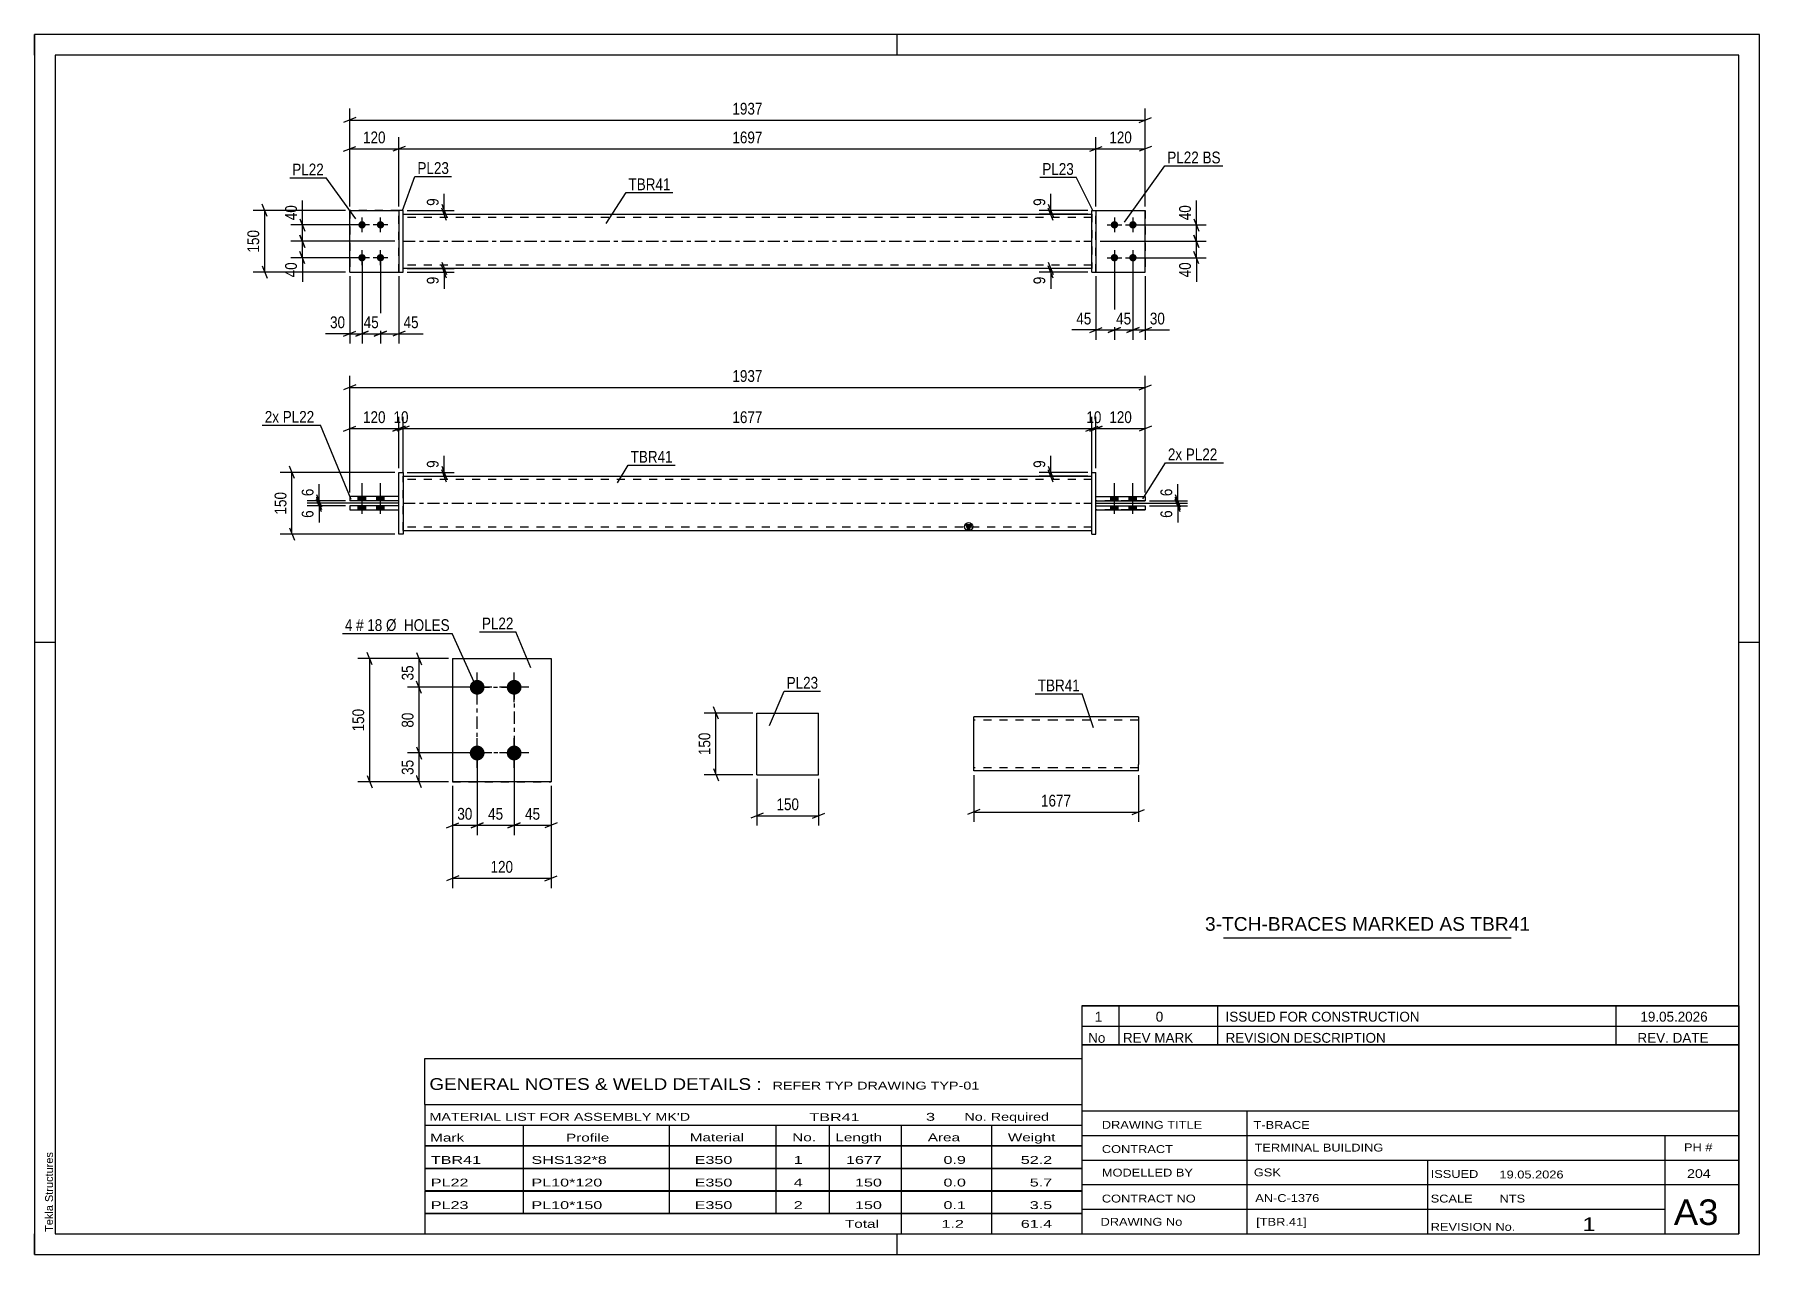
# Model space of a CAD drawing. Header units: millimetres. Extents: x 0 to 420, y 0 to 297.
import ezdxf

# ---------------------------------------------------------------- set-up
doc = ezdxf.new("R2010")
doc.units = ezdxf.units.MM
doc.linetypes.add('DXK_LINE_DOT2', pattern=[3.9198, 1.9599, -1.9599])
doc.linetypes.add('DXK_LINE_DOT3', pattern=[5.9187, 2.979, -0.9799, 0.9799, -0.9799])
doc.styles.add('Arial', font='arial.ttf', dxfattribs={"height": 0.2})
doc.styles.add('Arial Narrow', font='ARIALN.TTF', dxfattribs={"height": 0.2})

# ---------------------------------------------------------------- blocks, each defined once
blk = doc.blocks.new('Unknown-489683726-3500')
at = {"color": 7, "linetype": 'Continuous'}
for p, q in [((255, 51.05), (255, 5)), ((255, 51.05), (415, 51.05)), ((415, 51), (415, 5)), ((255, 35), (415, 35)), ((295.14, 35), (295.14, 5)), ((255, 29), (415, 29)), ((397, 5.05), (397, 28.9)), ((255, 23), (415, 23)), ((339.14, 23), (339.14, 5)), ((255, 17), (415, 17)), ((255, 11), (397, 11)), ((255, 5), (415, 5))]:
    blk.add_line(p, q, dxfattribs=at)
at = {"color": 7, "style": 'Arial Narrow'}
for s, height, width, p in [('DRAWING TITLE', 1.9089, 1.425378, (259.88, 30.61)), ('T-BRACE', 1.909, 1.425378, (296.81, 30.59)), ('CONTRACT', 1.909, 1.425378, (259.88, 24.71)), ('TERMINAL BUILDING', 1.9089, 1.425378, (297.06, 25.07)), ('MODELLED BY', 1.9089, 1.425378, (259.88, 18.98)), ('GSK', 1.909, 1.425378, (296.88, 19.04)), ('ISSUED', 1.909, 1.425378, (339.94, 18.64)), ('19.05.2026', 1.909, 1.425378, (356.69, 18.52)), ('CONTRACT NO', 1.9089, 1.425378, (259.88, 12.66)), ('AN-C-1376', 1.909, 1.425378, (297.23, 12.78)), ('SCALE', 1.909, 1.425378, (339.94, 12.65)), ('A3', 6.204, 1.25, (399.14, 7.2)), ('DRAWING No', 1.909, 1.425378, (259.56, 7)), ('[TBR.41]', 1.909, 1.425378, (297.46, 6.99)), ('1', 3.34, 1.5, (376.91, 5.68)), ('REVISION No.', 1.9089, 1.425378, (339.94, 5.77))]:
    blk.add_text(s, height=height, dxfattribs=dict(at, width=width)).set_placement(p)
at = {"color": 7, "linetype": 'Continuous', "style": 'Arial Narrow'}
for s, height, width, p in [('PH #', 1.909, 1.43, (401.6, 25.15)), ('204', 2.1, 1.43, (402.37, 18.65)), ('NTS', 1.909, 1.425378, (356.7, 12.65))]:
    blk.add_text(s, height=height, dxfattribs=dict(at, width=width)).set_placement(p)
blk = doc.blocks.new('Unknown-489683726-1163')
at = {"color": 5, "linetype": 'Continuous'}
for p, q in [((420, 297), (0, 297)), ((0, 297), (0, 0)), ((0, 292), (0, 297)), ((210, 292), (210, 297)), ((420, 0), (420, 297)), ((415, 292), (5, 292)), ((5, 292), (5, 5)), ((415, 5), (415, 292)), ((5, 149), (0, 149)), ((420, 149), (415, 149)), ((0, 0), (0, 5)), ((5, 5), (415, 5)), ((210, 0), (210, 5)), ((0, 0), (420, 0))]:
    blk.add_line(p, q, dxfattribs=at)
at = {"color": 174, "linetype": 'Continuous', "style": 'Arial'}
blk.add_text('Tekla Structures', height=1.9102, rotation=90, dxfattribs=at).set_placement((4.5, 5.5))
blk = doc.blocks.new('Unknown-489683726-3501')
at = {"color": 7, "linetype": 'Continuous'}
for p, q in [((95, 47.75), (255, 47.75)), ((95, 36.5), (95, 47.75)), ((255, 47.75), (255, 36.5)), ((95, 36.5), (255, 36.5)), ((95, 36.5), (95, 31.5)), ((255, 36.5), (255, 31.5)), ((95, 31.5), (255, 31.5)), ((95, 31.5), (95, 26.5)), ((119, 31.5), (119, 26.5)), ((154.5, 31.5), (154.5, 26.5)), ((180.5, 31.5), (180.5, 26.5)), ((193.5, 31.5), (193.5, 26.5)), ((211, 31.5), (211, 26.5)), ((233, 31.5), (233, 26.5)), ((255, 31.5), (255, 26.5)), ((95, 26.5), (255, 26.5)), ((95, 26.45), (95, 21.05)), ((95, 26.45), (255, 26.45)), ((119, 26.5), (119, 21)), ((154.5, 26.5), (154.5, 21)), ((180.5, 26.5), (180.5, 21)), ((193.5, 26.5), (193.5, 21)), ((211, 26.5), (211, 21)), ((233, 26.5), (233, 21)), ((255, 26.45), (255, 21.05)), ((95, 21.05), (255, 21.05)), ((119, 21), (119, 15.5)), ((154.5, 21), (154.5, 15.5)), ((180.5, 21), (180.5, 15.5)), ((193.5, 21), (193.5, 15.5)), ((211, 21), (211, 15.5)), ((233, 21), (233, 15.5)), ((95, 20.95), (95, 15.55)), ((95, 20.95), (255, 20.95)), ((255, 20.95), (255, 15.55)), ((95, 15.55), (255, 15.55)), ((95, 15.45), (95, 10.05)), ((95, 15.45), (255, 15.45)), ((119, 15.5), (119, 10)), ((154.5, 15.5), (154.5, 10)), ((180.5, 15.5), (180.5, 10)), ((193.5, 15.5), (193.5, 10)), ((211, 15.5), (211, 10)), ((233, 15.5), (233, 10)), ((255, 15.45), (255, 10.05)), ((95, 10.05), (255, 10.05)), ((95, 10), (255, 10)), ((95, 10), (95, 5)), ((211, 10), (211, 5)), ((233, 10), (233, 5)), ((255, 10), (255, 5)), ((95, 5), (255, 5))]:
    blk.add_line(p, q, dxfattribs=at)
at = {"color": 7, "style": 'Arial Narrow'}
for s, height, width, p in [('GENERAL NOTES & WELD DETAILS :', 2.8633, 1.4, (96.15, 40.06)), ('REFER TYP DRAWING TYP-01', 1.9089, 1.6, (179.7, 40.16)), ("MATERIAL LIST FOR ASSEMBLY MK'D", 1.9089, 1.6, (96.15, 32.56)), ('TBR41', 1.909, 1.794707, (188.68, 32.47)), ('3', 1.91, 1.794707, (217.08, 32.56)), ('No. Required', 1.9089, 1.6, (226.41, 32.56)), ('Mark', 1.909, 1.7, (96.34, 27.5)), ('Profile', 1.909, 1.7, (129.41, 27.5)), ('Material', 1.909, 1.7, (159.54, 27.56)), ('No.', 1.909, 1.7, (184.5, 27.56)), ('Length', 1.909, 1.7, (195, 27.56)), ('Area', 1.909, 1.7, (217.5, 27.56)), ('Weight', 1.909, 1.7, (237, 27.56))]:
    blk.add_text(s, height=height, dxfattribs=dict(at, width=width)).set_placement(p)
at = {"color": 7, "linetype": 'Continuous', "style": 'Arial Narrow'}
for s, height, width, p in [('TBR41', 1.909, 1.794707, (96.5, 22.06)), ('SHS132*8', 1.909, 1.794707, (121, 22.06)), ('E350', 1.909, 1.794707, (160.74, 22.06)), ('1', 1.91, 1.794707, (184.86, 22.06)), ('1677', 1.909, 1.794707, (197.58, 22.06)), ('0.9', 1.909, 1.794707, (221.32, 22.06)), ('52.2', 1.909, 1.794707, (240.14, 22.06)), ('PL22', 1.909, 1.794707, (96.5, 16.56)), ('PL10*120', 1.909, 1.794707, (121, 16.56)), ('E350', 1.909, 1.794707, (160.74, 16.56)), ('4', 1.91, 1.794707, (184.86, 16.56)), ('150', 1.909, 1.794707, (199.77, 16.56)), ('0.0', 1.909, 1.794707, (221.32, 16.56)), ('5.7', 1.909, 1.794707, (242.33, 16.56)), ('PL23', 1.909, 1.794707, (96.5, 11.06)), ('PL10*150', 1.909, 1.794707, (121, 11.06)), ('E350', 1.909, 1.794707, (160.74, 11.06)), ('2', 1.91, 1.794707, (184.86, 11.06)), ('150', 1.909, 1.794707, (199.77, 11.06)), ('0.1', 1.909, 1.794707, (221.32, 11.06)), ('3.5', 1.909, 1.794707, (242.33, 11.06)), ('Total', 1.909, 1.7, (197.33, 6.5)), ('1.2', 1.909, 1.794707, (220.83, 6.5)), ('61.4', 1.909, 1.794707, (240.14, 6.5))]:
    blk.add_text(s, height=height, dxfattribs=dict(at, width=width)).set_placement(p)
blk = doc.blocks.new('Unknown-489683726-3502')
at = {"color": 7, "linetype": 'Continuous'}
for p, q in [((255, 60.55), (415, 60.55)), ((415, 60.55), (255, 60.55)), ((255, 60.55), (255, 55.55)), ((264, 60.55), (264, 55.55)), ((288, 60.55), (288, 55.55)), ((385, 60.55), (385, 55.55)), ((415, 60.55), (415, 55.55)), ((255, 55.55), (415, 55.55)), ((255, 55.55), (255, 51.05)), ((255, 55.55), (415, 55.55)), ((264, 55.55), (264, 51.05)), ((288, 55.55), (288, 51.05)), ((385, 55.55), (385, 51.05)), ((415, 55.55), (415, 51.05)), ((415, 51.05), (255, 51.05))]:
    blk.add_line(p, q, dxfattribs=at)
at = {"color": 7, "linetype": 'Continuous', "style": 'Arial Narrow'}
for s, height, width, p in [('1', 2.39, 1.196471, (258.16, 56.7)), ('0', 2.39, 1.196471, (273, 56.7)), ('ISSUED FOR CONSTRUCTION', 2.3861, 1.196471, (290, 56.7)), ('19.05.2026', 2.386, 1.196471, (391, 56.7)), ('No', 2.386, 1.2, (256.54, 51.55)), ('REV MARK', 2.386, 1.2, (265, 51.55)), ('REVISION DESCRIPTION', 2.3861, 1.2, (290, 51.55)), ('REV. DATE', 2.386, 1.2, (390.28, 51.55))]:
    blk.add_text(s, height=height, dxfattribs=dict(at, width=width)).set_placement(p)
blk = doc.blocks.new('Unknown-489683726-3503')
at = {"color": 7, "linetype": 'Continuous'}
blk.add_line((289.5, 77.05), (359.5, 77.05), dxfattribs=at)
at = {"color": 7, "style": 'Arial'}
blk.add_text('3-TCH-BRACES MARKED AS TBR41', height=3.3428, dxfattribs=at).set_placement((284.99, 78.8))
blk = doc.blocks.new('Bolt-489683726-1408 - 1400')
at = {"linetype": 'Continuous'}
for points in [[(78.84, 183.49), (80.64, 183.49), (80.64, 184.49), (78.84, 184.49)], [(78.84, 183.49), (80.64, 183.49), (80.64, 184.49), (78.84, 184.49)], [(78.84, 181.29), (80.64, 181.29), (80.64, 182.29), (78.84, 182.29)], [(78.84, 181.29), (80.64, 181.29), (80.64, 182.29), (78.84, 182.29)], [(83.34, 183.49), (85.14, 183.49), (85.14, 184.49), (83.34, 184.49)], [(83.34, 183.49), (85.14, 183.49), (85.14, 184.49), (83.34, 184.49)], [(83.34, 181.29), (85.14, 181.29), (85.14, 182.29), (83.34, 182.29)], [(83.34, 181.29), (85.14, 181.29), (85.14, 182.29), (83.34, 182.29)]]:
    blk.add_hatch(color=1, dxfattribs=at).paths.add_polyline_path(points)
at = {"color": 1, "linetype": 'Continuous'}
for p, q in [((79.74, 180.29), (79.74, 187.79)), ((79.74, 180.29), (79.74, 187.79)), ((84.24, 180.29), (84.24, 187.79)), ((84.24, 180.29), (84.24, 187.79)), ((78.84, 183.49), (78.84, 184.49)), ((78.84, 183.49), (78.84, 184.49)), ((78.84, 181.29), (78.84, 182.29)), ((78.84, 181.29), (78.84, 182.29)), ((80.64, 183.49), (80.64, 184.49)), ((80.64, 183.49), (80.64, 184.49)), ((80.64, 181.29), (80.64, 182.29)), ((80.64, 181.29), (80.64, 182.29)), ((83.34, 183.49), (83.34, 184.49)), ((83.34, 183.49), (83.34, 184.49)), ((83.34, 181.29), (83.34, 182.29)), ((83.34, 181.29), (83.34, 182.29)), ((85.14, 183.49), (85.14, 184.49)), ((85.14, 183.49), (85.14, 184.49)), ((85.14, 181.29), (85.14, 182.29)), ((85.14, 181.29), (85.14, 182.29))]:
    blk.add_line(p, q, dxfattribs=at)
blk = doc.blocks.new('Part-489683726-1456 - 1400')
at = {"color": 2, "linetype": 'Continuous'}
for p, q in [((258.44, 181.29), (258.44, 182.29)), ((258.44, 182.29), (270.44, 182.29)), ((258.44, 181.29), (270.44, 181.29)), ((270.44, 182.29), (270.44, 182.29)), ((270.44, 182.29), (270.44, 181.29))]:
    blk.add_line(p, q, dxfattribs=at)
at = {"color": 7, "linetype": 'DXK_LINE_DOT2'}
for p, q in [((258.44, 182.29), (270.44, 182.29)), ((270.44, 181.29), (258.44, 181.29)), ((258.44, 181.29), (258.44, 181.29)), ((270.44, 181.29), (270.44, 181.29))]:
    blk.add_line(p, q, dxfattribs=at)
blk = doc.blocks.new('Part-489683726-1471 - 1400')
at = {"linetype": 'Continuous'}
blk.add_hatch(color=2, dxfattribs=at).paths.add_polyline_path([(227.44, 176.29), (226.64, 177.69), (228.24, 177.69)])
at = {"color": 2, "linetype": 'Continuous'}
for p, q in [((89.74, 189.49), (257.44, 189.49)), ((227.44, 176.29), (226.64, 177.69)), ((226.64, 177.69), (228.24, 177.69)), ((228.24, 177.69), (227.44, 176.29)), ((89.74, 176.29), (257.44, 176.29))]:
    blk.add_line(p, q, dxfattribs=at)
at = {"color": 7, "linetype": 'DXK_LINE_DOT2'}
for p, q in [((89.74, 176.29), (89.74, 189.49)), ((257.44, 176.29), (257.44, 189.49)), ((257.44, 188.69), (89.74, 188.69)), ((257.44, 177.09), (89.74, 177.09))]:
    blk.add_line(p, q, dxfattribs=at)
at = {"color": 7, "linetype": 'DXK_LINE_DOT3'}
blk.add_line((89.74, 182.89), (257.44, 182.89), dxfattribs=at)
at = {"color": 2, "linetype": 'Continuous'}
blk.add_circle((227.44, 177.19), 1, dxfattribs=at)
blk = doc.blocks.new('Bolt-489683726-1409 - 1400')
at = {"linetype": 'Continuous'}
for points in [[(263.84, 184.49), (262.04, 184.49), (262.04, 183.49), (263.84, 183.49)], [(263.84, 184.49), (262.04, 184.49), (262.04, 183.49), (263.84, 183.49)], [(263.84, 182.29), (262.04, 182.29), (262.04, 181.29), (263.84, 181.29)], [(263.84, 182.29), (262.04, 182.29), (262.04, 181.29), (263.84, 181.29)], [(268.34, 184.49), (266.54, 184.49), (266.54, 183.49), (268.34, 183.49)], [(268.34, 184.49), (266.54, 184.49), (266.54, 183.49), (268.34, 183.49)], [(268.34, 182.29), (266.54, 182.29), (266.54, 181.29), (268.34, 181.29)], [(268.34, 182.29), (266.54, 182.29), (266.54, 181.29), (268.34, 181.29)]]:
    blk.add_hatch(color=1, dxfattribs=at).paths.add_polyline_path(points)
at = {"color": 1, "linetype": 'Continuous'}
for p, q in [((262.94, 180.29), (262.94, 187.79)), ((262.94, 180.29), (262.94, 187.79)), ((267.44, 180.29), (267.44, 187.79)), ((267.44, 180.29), (267.44, 187.79)), ((262.04, 183.49), (262.04, 184.49)), ((262.04, 183.49), (262.04, 184.49)), ((262.04, 181.29), (262.04, 182.29)), ((262.04, 181.29), (262.04, 182.29)), ((263.84, 183.49), (263.84, 184.49)), ((263.84, 183.49), (263.84, 184.49)), ((263.84, 181.29), (263.84, 182.29)), ((263.84, 181.29), (263.84, 182.29)), ((266.54, 183.49), (266.54, 184.49)), ((266.54, 183.49), (266.54, 184.49)), ((266.54, 181.29), (266.54, 182.29)), ((266.54, 181.29), (266.54, 182.29)), ((268.34, 183.49), (268.34, 184.49)), ((268.34, 183.49), (268.34, 184.49)), ((268.34, 181.29), (268.34, 182.29)), ((268.34, 181.29), (268.34, 182.29))]:
    blk.add_line(p, q, dxfattribs=at)
blk = doc.blocks.new('Part-489683726-1412 - 1400')
at = {"color": 2, "linetype": 'Continuous'}
for p, q in [((88.74, 190.39), (89.74, 190.39)), ((88.74, 175.39), (88.74, 190.39)), ((89.74, 190.39), (89.74, 175.39)), ((89.74, 175.39), (88.74, 175.39))]:
    blk.add_line(p, q, dxfattribs=at)
blk = doc.blocks.new('Part-489683726-1446 - 1400')
at = {"color": 2, "linetype": 'Continuous'}
for p, q in [((257.44, 175.39), (257.44, 190.39)), ((257.44, 190.39), (258.44, 190.39)), ((258.44, 190.39), (258.44, 190.39)), ((258.44, 175.39), (258.44, 190.39)), ((257.44, 175.39), (257.44, 175.39)), ((257.44, 175.39), (258.44, 175.39))]:
    blk.add_line(p, q, dxfattribs=at)
at = {"color": 7, "linetype": 'DXK_LINE_DOT2'}
for p, q in [((257.44, 190.39), (258.44, 190.39)), ((257.44, 175.39), (257.44, 175.39)), ((257.44, 175.39), (258.44, 175.39))]:
    blk.add_line(p, q, dxfattribs=at)
blk = doc.blocks.new('Part-489683726-1438 - 1400')
at = {"color": 2, "linetype": 'Continuous'}
for p, q in [((88.74, 184.49), (76.74, 184.49)), ((76.74, 184.49), (76.74, 183.49)), ((88.74, 183.49), (76.74, 183.49)), ((88.74, 183.49), (88.74, 184.49))]:
    blk.add_line(p, q, dxfattribs=at)
blk = doc.blocks.new('Part-489683726-1451 - 1400')
at = {"color": 2, "linetype": 'Continuous'}
for p, q in [((258.44, 183.49), (258.44, 184.49)), ((258.44, 184.49), (270.44, 184.49)), ((258.44, 183.49), (270.44, 183.49)), ((270.44, 184.49), (270.44, 184.49)), ((270.44, 184.49), (270.44, 183.49))]:
    blk.add_line(p, q, dxfattribs=at)
at = {"color": 7, "linetype": 'DXK_LINE_DOT2'}
for p, q in [((258.44, 184.49), (270.44, 184.49)), ((270.44, 183.49), (258.44, 183.49))]:
    blk.add_line(p, q, dxfattribs=at)
blk = doc.blocks.new('Part-489683726-1443 - 1400')
at = {"color": 2, "linetype": 'Continuous'}
for p, q in [((88.74, 182.29), (76.74, 182.29)), ((76.74, 182.29), (76.74, 181.29)), ((76.74, 181.29), (88.74, 181.29)), ((88.74, 181.29), (88.74, 182.29))]:
    blk.add_line(p, q, dxfattribs=at)
blk = doc.blocks.new('Part-489683726-1695 - 1676')
at = {"color": 2, "linetype": 'Continuous'}
for p, q in [((89.74, 254.16), (88.74, 254.16)), ((88.74, 254.16), (88.74, 239.16)), ((89.74, 239.16), (89.74, 254.16)), ((88.74, 239.16), (89.74, 239.16))]:
    blk.add_line(p, q, dxfattribs=at)
blk = doc.blocks.new('Bolt-489683726-1679 - 1676')
at = {"linetype": 'Continuous'}
for points in [[(79.74, 249.76, -1), (79.74, 251.56, -1)], [(84.24, 249.76, -1), (84.24, 251.56, -1)], [(79.74, 241.76, -1), (79.74, 243.56, -1)], [(84.24, 241.76, -1), (84.24, 243.56, -1)]]:
    blk.add_hatch(color=1, dxfattribs=at).paths.add_polyline_path(points)
at = {"color": 1, "linetype": 'Continuous'}
for p, q in [((79.74, 248.86), (79.74, 252.46)), ((84.24, 248.86), (84.24, 252.46)), ((81.54, 250.66), (77.94, 250.66)), ((86.04, 250.66), (82.44, 250.66)), ((79.74, 240.86), (79.74, 244.46)), ((84.24, 240.86), (84.24, 244.46)), ((81.54, 242.66), (77.94, 242.66)), ((86.04, 242.66), (82.44, 242.66))]:
    blk.add_line(p, q, dxfattribs=at)
blk = doc.blocks.new('Bolt-489683726-1680 - 1676')
at = {"linetype": 'Continuous'}
for points in [[(262.94, 251.56), (263.13, 251.54), (263.31, 251.49), (263.47, 251.39), (263.61, 251.27), (263.72, 251.11), (263.8, 250.94), (263.84, 250.76), (263.84, 250.57), (263.8, 250.38), (263.72, 250.21), (263.61, 250.06), (263.47, 249.93), (263.31, 249.84), (263.13, 249.78), (262.94, 249.76), (262.75, 249.78), (262.58, 249.84), (262.41, 249.93), (262.27, 250.06), (262.16, 250.21), (262.09, 250.38), (262.05, 250.57), (262.05, 250.76), (262.09, 250.94), (262.16, 251.11), (262.27, 251.27), (262.41, 251.39), (262.58, 251.49), (262.75, 251.54)], [(267.44, 251.56), (267.63, 251.54), (267.81, 251.49), (267.97, 251.39), (268.11, 251.27), (268.22, 251.11), (268.3, 250.94), (268.34, 250.76), (268.34, 250.57), (268.3, 250.38), (268.22, 250.21), (268.11, 250.06), (267.97, 249.93), (267.81, 249.84), (267.63, 249.78), (267.44, 249.76), (267.25, 249.78), (267.08, 249.84), (266.91, 249.93), (266.77, 250.06), (266.66, 250.21), (266.59, 250.38), (266.55, 250.57), (266.55, 250.76), (266.59, 250.94), (266.66, 251.11), (266.77, 251.27), (266.91, 251.39), (267.08, 251.49), (267.25, 251.54)], [(262.94, 243.56), (263.13, 243.54), (263.31, 243.49), (263.47, 243.39), (263.61, 243.27), (263.72, 243.11), (263.8, 242.94), (263.84, 242.76), (263.84, 242.57), (263.8, 242.38), (263.72, 242.21), (263.61, 242.06), (263.47, 241.93), (263.31, 241.84), (263.13, 241.78), (262.94, 241.76), (262.75, 241.78), (262.58, 241.84), (262.41, 241.93), (262.27, 242.06), (262.16, 242.21), (262.09, 242.38), (262.05, 242.57), (262.05, 242.76), (262.09, 242.94), (262.16, 243.11), (262.27, 243.27), (262.41, 243.39), (262.58, 243.49), (262.75, 243.54)], [(267.44, 243.56), (267.63, 243.54), (267.81, 243.49), (267.97, 243.39), (268.11, 243.27), (268.22, 243.11), (268.3, 242.94), (268.34, 242.76), (268.34, 242.57), (268.3, 242.38), (268.22, 242.21), (268.11, 242.06), (267.97, 241.93), (267.81, 241.84), (267.63, 241.78), (267.44, 241.76), (267.25, 241.78), (267.08, 241.84), (266.91, 241.93), (266.77, 242.06), (266.66, 242.21), (266.59, 242.38), (266.55, 242.57), (266.55, 242.76), (266.59, 242.94), (266.66, 243.11), (266.77, 243.27), (266.91, 243.39), (267.08, 243.49), (267.25, 243.54)]]:
    blk.add_hatch(color=1, dxfattribs=at).paths.add_polyline_path(points)
at = {"color": 1, "linetype": 'Continuous'}
for p, q in [((262.94, 252.46), (262.94, 248.86)), ((267.44, 252.46), (267.44, 248.86)), ((261.14, 250.66), (264.74, 250.66)), ((265.64, 250.66), (269.24, 250.66)), ((262.94, 244.46), (262.94, 240.86)), ((267.44, 244.46), (267.44, 240.86)), ((261.14, 242.66), (264.74, 242.66)), ((265.64, 242.66), (269.24, 242.66))]:
    blk.add_line(p, q, dxfattribs=at)
blk = doc.blocks.new('Part-489683726-1700 - 1676')
at = {"color": 2, "linetype": 'Continuous'}
for p, q in [((76.74, 239.16), (76.74, 254.16)), ((76.74, 254.16), (88.74, 254.16)), ((76.74, 239.16), (88.74, 239.16))]:
    blk.add_line(p, q, dxfattribs=at)
at = {"color": 7, "linetype": 'DXK_LINE_DOT2'}
blk.add_line((88.74, 239.16), (88.74, 254.16), dxfattribs=at)
blk = doc.blocks.new('Part-489683726-1701 - 1676')
at = {"color": 7, "linetype": 'DXK_LINE_DOT2'}
for p, q in [((88.74, 254.16), (76.74, 254.16)), ((76.74, 254.16), (76.74, 239.16)), ((88.74, 239.16), (88.74, 254.16)), ((76.74, 239.16), (88.74, 239.16))]:
    blk.add_line(p, q, dxfattribs=at)
blk = doc.blocks.new('Part-489683726-1706 - 1676')
at = {"color": 2, "linetype": 'Continuous'}
for p, q in [((257.44, 254.16), (258.44, 254.16)), ((257.44, 239.16), (257.44, 254.16)), ((258.44, 254.16), (258.44, 239.16)), ((257.44, 239.16), (257.44, 239.16)), ((257.44, 239.16), (258.44, 239.16))]:
    blk.add_line(p, q, dxfattribs=at)
at = {"color": 7, "linetype": 'DXK_LINE_DOT2'}
for p, q in [((257.44, 254.16), (258.44, 254.16)), ((257.44, 239.16), (258.44, 239.16))]:
    blk.add_line(p, q, dxfattribs=at)
blk = doc.blocks.new('Part-489683726-1731 - 1676')
at = {"color": 2, "linetype": 'Continuous'}
for p, q in [((258.44, 254.16), (270.44, 254.16)), ((270.44, 254.16), (270.44, 254.16)), ((270.44, 239.16), (270.44, 254.16)), ((258.44, 239.16), (270.44, 239.16))]:
    blk.add_line(p, q, dxfattribs=at)
at = {"color": 7, "linetype": 'DXK_LINE_DOT2'}
for p, q in [((258.44, 254.16), (270.44, 254.16)), ((258.44, 239.16), (258.44, 254.16)), ((258.44, 239.16), (258.44, 239.16)), ((258.44, 239.16), (270.44, 239.16))]:
    blk.add_line(p, q, dxfattribs=at)
blk = doc.blocks.new('Part-489683726-1736 - 1676')
at = {"color": 7, "linetype": 'DXK_LINE_DOT2'}
for p, q in [((258.44, 254.16), (270.44, 254.16)), ((258.44, 239.16), (258.44, 254.16)), ((258.44, 254.16), (270.44, 254.16)), ((270.44, 254.16), (270.44, 254.16)), ((270.44, 254.16), (270.44, 239.16)), ((258.44, 239.16), (258.44, 239.16)), ((258.44, 239.16), (270.44, 239.16)), ((258.44, 239.16), (270.44, 239.16))]:
    blk.add_line(p, q, dxfattribs=at)
blk = doc.blocks.new('Part-489683726-1741 - 1676')
at = {"color": 2, "linetype": 'Continuous'}
for p, q in [((89.74, 253.26), (257.44, 253.26)), ((257.44, 240.06), (89.74, 240.06))]:
    blk.add_line(p, q, dxfattribs=at)
at = {"color": 7, "linetype": 'DXK_LINE_DOT2'}
for p, q in [((89.74, 240.06), (89.74, 253.26)), ((257.44, 252.46), (89.74, 252.46)), ((257.44, 253.26), (257.44, 240.06)), ((257.44, 240.86), (89.74, 240.86))]:
    blk.add_line(p, q, dxfattribs=at)
at = {"color": 7, "linetype": 'DXK_LINE_DOT3'}
blk.add_line((89.74, 246.66), (257.44, 246.66), dxfattribs=at)
blk = doc.blocks.new('Part-489683726-2293 - 2286')
at = {"color": 2, "linetype": 'Continuous'}
for p, q in [((248.67, 130.91), (228.67, 130.91)), ((228.67, 119.31), (228.67, 130.91)), ((268.77, 130.91), (248.77, 130.91)), ((268.77, 130.91), (268.77, 129.93)), ((268.77, 129.93), (268.77, 119.31)), ((228.67, 117.71), (228.67, 119.31)), ((248.67, 117.71), (228.67, 117.71)), ((268.77, 117.71), (248.77, 117.71)), ((268.77, 117.71), (268.77, 119.31))]:
    blk.add_line(p, q, dxfattribs=at)
at = {"color": 7, "linetype": 'DXK_LINE_DOT2'}
for p, q in [((268.77, 130.79), (268.77, 129.31)), ((248.67, 130.11), (228.67, 130.11)), ((268.77, 130.11), (248.77, 130.11)), ((228.67, 117.84), (228.67, 119.31)), ((228.67, 118.51), (228.67, 118.58)), ((248.67, 118.51), (228.67, 118.51)), ((268.77, 118.51), (248.77, 118.51)), ((268.77, 118.58), (268.77, 119.01)), ((268.77, 118.51), (268.77, 118.58))]:
    blk.add_line(p, q, dxfattribs=at)
blk = doc.blocks.new('Bolt-489683726-2102 - 2040')
at = {"linetype": 'Continuous'}
for points in [[(107.78, 139.89), (108.15, 139.85), (108.51, 139.73), (108.84, 139.54), (109.12, 139.29), (109.34, 138.99), (109.49, 138.64), (109.57, 138.28), (109.57, 137.9), (109.49, 137.53), (109.34, 137.19), (109.12, 136.88), (108.84, 136.63), (108.51, 136.44), (108.15, 136.33), (107.78, 136.29), (107.4, 136.33), (107.05, 136.44), (106.72, 136.63), (106.44, 136.88), (106.22, 137.19), (106.07, 137.53), (105.99, 137.9), (105.99, 138.28), (106.07, 138.64), (106.22, 138.99), (106.44, 139.29), (106.72, 139.54), (107.05, 139.73), (107.4, 139.85)], [(116.78, 139.89), (117.15, 139.85), (117.51, 139.73), (117.84, 139.54), (118.12, 139.29), (118.34, 138.99), (118.49, 138.64), (118.57, 138.28), (118.57, 137.9), (118.49, 137.53), (118.34, 137.19), (118.12, 136.88), (117.84, 136.63), (117.51, 136.44), (117.15, 136.33), (116.78, 136.29), (116.4, 136.33), (116.05, 136.44), (115.72, 136.63), (115.44, 136.88), (115.22, 137.19), (115.07, 137.53), (114.99, 137.9), (114.99, 138.28), (115.07, 138.64), (115.22, 138.99), (115.44, 139.29), (115.72, 139.54), (116.05, 139.73), (116.4, 139.85)], [(107.78, 123.89), (108.15, 123.85), (108.51, 123.73), (108.84, 123.54), (109.12, 123.29), (109.34, 122.99), (109.49, 122.64), (109.57, 122.28), (109.57, 121.9), (109.49, 121.53), (109.34, 121.19), (109.12, 120.88), (108.84, 120.63), (108.51, 120.44), (108.15, 120.33), (107.78, 120.29), (107.4, 120.33), (107.05, 120.44), (106.72, 120.63), (106.44, 120.88), (106.22, 121.19), (106.07, 121.53), (105.99, 121.9), (105.99, 122.28), (106.07, 122.64), (106.22, 122.99), (106.44, 123.29), (106.72, 123.54), (107.05, 123.73), (107.4, 123.85)], [(116.78, 123.89), (117.15, 123.85), (117.51, 123.73), (117.84, 123.54), (118.12, 123.29), (118.34, 122.99), (118.49, 122.64), (118.57, 122.28), (118.57, 121.9), (118.49, 121.53), (118.34, 121.19), (118.12, 120.88), (117.84, 120.63), (117.51, 120.44), (117.15, 120.33), (116.78, 120.29), (116.4, 120.33), (116.05, 120.44), (115.72, 120.63), (115.44, 120.88), (115.22, 121.19), (115.07, 121.53), (114.99, 121.9), (114.99, 122.28), (115.07, 122.64), (115.22, 122.99), (115.44, 123.29), (115.72, 123.54), (116.05, 123.73), (116.4, 123.85)]]:
    blk.add_hatch(color=1, dxfattribs=at).paths.add_polyline_path(points)
at = {"color": 1, "linetype": 'Continuous'}
for p, q in [((107.78, 134.49), (107.78, 141.69)), ((116.78, 134.49), (116.78, 141.69)), ((111.38, 138.09), (104.18, 138.09)), ((120.38, 138.09), (113.18, 138.09)), ((111.38, 122.09), (104.18, 122.09)), ((107.78, 118.49), (107.78, 125.69)), ((120.38, 122.09), (113.18, 122.09)), ((116.78, 118.49), (116.78, 125.69))]:
    blk.add_line(p, q, dxfattribs=at)
blk = doc.blocks.new('Part-489683726-2107 - 2040')
at = {"color": 2, "linetype": 'Continuous'}
for p, q in [((101.78, 145.09), (125.78, 145.09)), ((101.78, 145.09), (101.78, 115.09)), ((125.78, 145.09), (125.78, 145.09)), ((125.78, 145.09), (125.78, 115.09)), ((125.78, 115.09), (101.78, 115.09)), ((101.78, 115.09), (101.78, 115.09))]:
    blk.add_line(p, q, dxfattribs=at)
at = {"color": 7, "linetype": 'DXK_LINE_DOT2'}
for p, q in [((101.78, 145.09), (125.78, 145.09)), ((125.78, 145.09), (125.78, 145.09)), ((101.78, 115.09), (125.78, 115.09))]:
    blk.add_line(p, q, dxfattribs=at)
blk = doc.blocks.new('Part-489683726-2267 - 2261')
at = {"color": 2, "linetype": 'Continuous'}
for p, q in [((175.9, 116.81), (175.9, 131.81)), ((175.9, 131.81), (190.9, 131.81)), ((190.9, 116.81), (190.9, 131.81)), ((175.9, 116.81), (190.9, 116.81))]:
    blk.add_line(p, q, dxfattribs=at)
blk = doc.blocks.new('Rectangle-489683726-2247 - 2040')
at = {"color": 1, "linetype": 'DXK_LINE_DOT3'}
blk.add_lwpolyline([(107.78, 138.09), (116.78, 138.09), (116.78, 122.09), (107.78, 122.09), (107.78, 138.09)], close=True, dxfattribs=at)
blk = doc.blocks.new('StraightDimension-489683726-1553 - 1400')
at = {"color": 7, "linetype": 'Continuous'}
for p, q in [((88.74, 182.89), (66.42, 182.89)), ((75.74, 182.29), (66.42, 182.29)), ((68.67, 184.39), (69.87, 181.39)), ((69.87, 180.79), (68.67, 183.79)), ((69.27, 182.29), (69.27, 182.89))]:
    blk.add_line(p, q, dxfattribs=at)
at = {"color": 0}
blk.add_wipeout([(68.52, 181.76), (64.32, 181.76), (64.32, 178.73), (68.52, 178.73)], dxfattribs=at)
at = {"color": 7, "linetype": 'Continuous'}
blk.add_line((69.27, 182.29), (69.27, 178.21), dxfattribs=at)
blk.add_line((69.27, 182.29), (69.27, 178.21), dxfattribs=at)
at = {"color": 3, "style": 'Arial Narrow'}
blk.add_text('6', height=2.86, rotation=90.0002, dxfattribs=at).set_placement((67.92, 179.33))
blk = doc.blocks.new('StraightDimension-489683726-3411 - 1400')
at = {"color": 7, "linetype": 'Continuous'}
for p, q in [((87.74, 190.39), (59.83, 190.39)), ((63.28, 188.89), (62.08, 191.89)), ((62.68, 175.39), (62.68, 190.39)), ((62.08, 176.89), (63.28, 173.89)), ((87.74, 175.39), (59.83, 175.39))]:
    blk.add_line(p, q, dxfattribs=at)
at = {"color": 0}
blk.add_wipeout([(61.93, 186.23), (57.73, 186.23), (57.73, 179.54), (61.93, 179.54)], dxfattribs=at)
at = {"color": 3, "style": 'Arial Narrow'}
blk.add_text('150', height=2.863, rotation=90.0002, dxfattribs=at).set_placement((61.33, 180.14))
blk = doc.blocks.new('StraightDimension-489683726-1542 - 1400')
at = {"color": 7, "linetype": 'Continuous'}
for p, q in [((255.94, 200.46), (258.94, 201.66)), ((259.94, 201.66), (256.94, 200.46)), ((257.44, 190.49), (257.44, 203.91)), ((258.44, 191.39), (258.44, 203.91)), ((257.44, 201.06), (258.44, 201.06))]:
    blk.add_line(p, q, dxfattribs=at)
at = {"color": 0}
blk.add_wipeout([(260.37, 201.81), (260.37, 206.01), (255.51, 206.01), (255.51, 201.81)], dxfattribs=at)
at = {"color": 3, "style": 'Arial Narrow'}
blk.add_text('10', height=2.863, dxfattribs=at).set_placement((256.11, 202.41))
blk = doc.blocks.new('StraightDimension-489683726-1597 - 1400')
at = {"color": 7, "linetype": 'Continuous'}
for p, q in [((258.44, 182.89), (280.75, 182.89)), ((271.44, 182.29), (280.75, 182.29)), ((277.75, 184.39), (278.95, 181.39)), ((278.95, 180.79), (277.75, 183.79)), ((278.35, 182.29), (278.35, 182.89))]:
    blk.add_line(p, q, dxfattribs=at)
at = {"color": 0}
blk.add_wipeout([(277.6, 181.76), (273.4, 181.76), (273.4, 178.73), (277.6, 178.73)], dxfattribs=at)
at = {"color": 7, "linetype": 'Continuous'}
blk.add_line((278.35, 182.29), (278.35, 178.21), dxfattribs=at)
blk.add_line((278.35, 182.29), (278.35, 178.21), dxfattribs=at)
at = {"color": 3, "style": 'Arial Narrow'}
blk.add_text('6', height=2.86, rotation=90.0002, dxfattribs=at).set_placement((277, 179.33))
blk = doc.blocks.new('StraightDimension-489683726-1522 - 1400')
at = {"color": 7, "linetype": 'Continuous'}
for p, q in [((87.24, 200.46), (90.24, 201.66)), ((91.24, 201.66), (88.24, 200.46)), ((88.74, 191.39), (88.74, 203.91)), ((89.74, 190.49), (89.74, 203.91)), ((88.74, 201.06), (89.74, 201.06))]:
    blk.add_line(p, q, dxfattribs=at)
at = {"color": 0}
blk.add_wipeout([(91.66, 201.81), (91.66, 206.01), (86.81, 206.01), (86.81, 201.81)], dxfattribs=at)
at = {"color": 3, "style": 'Arial Narrow'}
blk.add_text('10', height=2.863, dxfattribs=at).set_placement((87.41, 202.41))
blk = doc.blocks.new('StraightDimension-489683726-1480 - 1400')
at = {"color": 7, "linetype": 'Continuous'}
for p, q in [((90.74, 190.39), (102.14, 190.39)), ((90.74, 189.49), (102.14, 189.49)), ((99.14, 191.89), (100.34, 188.89)), ((100.34, 187.99), (99.14, 190.99)), ((99.74, 189.49), (99.74, 190.39))]:
    blk.add_line(p, q, dxfattribs=at)
at = {"color": 0}
blk.add_wipeout([(98.99, 193.94), (94.79, 193.94), (94.79, 190.91), (98.99, 190.91)], dxfattribs=at)
at = {"color": 7, "linetype": 'Continuous'}
blk.add_line((99.74, 190.39), (99.74, 194.46), dxfattribs=at)
blk.add_line((99.74, 190.39), (99.74, 194.46), dxfattribs=at)
at = {"color": 3, "style": 'Arial Narrow'}
blk.add_text('9', height=2.86, rotation=90.0002, dxfattribs=at).set_placement((98.39, 191.51))
blk = doc.blocks.new('StraightDimension-489683726-1496 - 1400')
at = {"color": 7, "linetype": 'Continuous'}
for p, q in [((256.94, 200.46), (259.94, 201.66)), ((258.44, 191.39), (258.44, 203.91)), ((271.94, 201.66), (268.94, 200.46)), ((270.44, 185.49), (270.44, 203.91)), ((258.44, 201.06), (270.44, 201.06))]:
    blk.add_line(p, q, dxfattribs=at)
at = {"color": 0}
blk.add_wipeout([(267.78, 201.81), (267.78, 206.01), (261.1, 206.01), (261.1, 201.81)], dxfattribs=at)
at = {"color": 3, "style": 'Arial Narrow'}
blk.add_text('120', height=2.863, dxfattribs=at).set_placement((261.7, 202.41))
blk = doc.blocks.new('StraightDimension-489683726-1512 - 1400')
at = {"color": 7, "linetype": 'Continuous'}
for p, q in [((91.24, 201.66), (88.24, 200.46)), ((89.74, 190.49), (89.74, 203.91)), ((255.94, 200.46), (258.94, 201.66)), ((257.44, 190.49), (257.44, 203.91)), ((89.74, 201.06), (257.44, 201.06))]:
    blk.add_line(p, q, dxfattribs=at)
at = {"color": 0}
blk.add_wipeout([(177.85, 201.81), (177.85, 206.01), (169.33, 206.01), (169.33, 201.81)], dxfattribs=at)
at = {"color": 3, "style": 'Arial Narrow'}
blk.add_text('1677', height=2.863, dxfattribs=at).set_placement((169.93, 202.41))
blk = doc.blocks.new('StraightDimension-489683726-1613 - 1400')
at = {"color": 7, "linetype": 'Continuous'}
for p, q in [((277.75, 184.99), (278.95, 181.99)), ((258.44, 182.89), (280.75, 182.89)), ((271.44, 183.49), (280.75, 183.49)), ((278.95, 181.39), (277.75, 184.39)), ((278.35, 182.89), (278.35, 183.49))]:
    blk.add_line(p, q, dxfattribs=at)
at = {"color": 0}
blk.add_wipeout([(277.6, 187.04), (273.4, 187.04), (273.4, 184.01), (277.6, 184.01)], dxfattribs=at)
at = {"color": 7, "linetype": 'Continuous'}
blk.add_line((278.35, 183.49), (278.35, 187.56), dxfattribs=at)
blk.add_line((278.35, 183.49), (278.35, 187.56), dxfattribs=at)
at = {"color": 3, "style": 'Arial Narrow'}
blk.add_text('6', height=2.86, rotation=90.0002, dxfattribs=at).set_placement((277, 184.61))
blk = doc.blocks.new('StraightDimension-489683726-1532 - 1400')
at = {"color": 7, "linetype": 'Continuous'}
for p, q in [((75.24, 200.46), (78.24, 201.66)), ((76.74, 185.49), (76.74, 203.91)), ((90.24, 201.66), (87.24, 200.46)), ((88.74, 191.39), (88.74, 203.91)), ((76.74, 201.06), (88.74, 201.06))]:
    blk.add_line(p, q, dxfattribs=at)
at = {"color": 0}
blk.add_wipeout([(86.08, 201.81), (86.08, 206.01), (79.39, 206.01), (79.39, 201.81)], dxfattribs=at)
at = {"color": 3, "style": 'Arial Narrow'}
blk.add_text('120', height=2.863, dxfattribs=at).set_placement((79.99, 202.41))
blk = doc.blocks.new('StraightDimension-489683726-1569 - 1400')
at = {"color": 7, "linetype": 'Continuous'}
for p, q in [((68.67, 184.99), (69.87, 181.99)), ((75.74, 183.49), (66.42, 183.49)), ((88.74, 182.89), (66.42, 182.89)), ((69.87, 181.39), (68.67, 184.39)), ((69.27, 182.89), (69.27, 183.49))]:
    blk.add_line(p, q, dxfattribs=at)
at = {"color": 0}
blk.add_wipeout([(68.52, 187.04), (64.32, 187.04), (64.32, 184.01), (68.52, 184.01)], dxfattribs=at)
at = {"color": 7, "linetype": 'Continuous'}
blk.add_line((69.27, 183.49), (69.27, 187.56), dxfattribs=at)
blk.add_line((69.27, 183.49), (69.27, 187.56), dxfattribs=at)
at = {"color": 3, "style": 'Arial Narrow'}
blk.add_text('6', height=2.86, rotation=90.0002, dxfattribs=at).set_placement((67.92, 184.61))
blk = doc.blocks.new('StraightDimension-489683726-1586 - 1400')
at = {"color": 7, "linetype": 'Continuous'}
for p, q in [((78.24, 211.68), (75.24, 210.48)), ((76.74, 185.49), (76.74, 213.93)), ((76.74, 211.08), (270.44, 211.08)), ((268.94, 210.48), (271.94, 211.68)), ((270.44, 185.49), (270.44, 213.93))]:
    blk.add_line(p, q, dxfattribs=at)
at = {"color": 0}
blk.add_wipeout([(177.85, 211.83), (177.85, 216.03), (169.33, 216.03), (169.33, 211.83)], dxfattribs=at)
at = {"color": 3, "style": 'Arial Narrow'}
blk.add_text('1937', height=2.863, dxfattribs=at).set_placement((169.93, 212.43))
blk = doc.blocks.new('StraightDimension-489683726-1630 - 1400')
at = {"color": 7, "linetype": 'Continuous'}
for p, q in [((256.44, 190.39), (244.59, 190.39)), ((256.44, 189.49), (244.59, 189.49)), ((246.84, 191.89), (248.04, 188.89)), ((248.04, 187.99), (246.84, 190.99)), ((247.44, 189.49), (247.44, 190.39))]:
    blk.add_line(p, q, dxfattribs=at)
at = {"color": 0}
blk.add_wipeout([(246.69, 193.94), (242.49, 193.94), (242.49, 190.91), (246.69, 190.91)], dxfattribs=at)
at = {"color": 7, "linetype": 'Continuous'}
blk.add_line((247.44, 190.39), (247.44, 194.46), dxfattribs=at)
blk.add_line((247.44, 190.39), (247.44, 194.46), dxfattribs=at)
at = {"color": 3, "style": 'Arial Narrow'}
blk.add_text('9', height=2.86, rotation=90.0002, dxfattribs=at).set_placement((246.09, 191.51))
blk = doc.blocks.new('StraightDimension-489683726-1903 - 1676')
at = {"color": 7, "linetype": 'Continuous'}
for p, q in [((84.24, 241.66), (84.24, 221.76)), ((88.74, 238.16), (88.74, 221.76)), ((82.74, 223.56), (85.74, 224.76)), ((84.24, 224.16), (88.74, 224.16)), ((90.24, 224.76), (87.24, 223.56))]:
    blk.add_line(p, q, dxfattribs=at)
at = {"color": 0}
blk.add_wipeout([(94.12, 224.91), (94.12, 229.11), (89.26, 229.11), (89.26, 224.91)], dxfattribs=at)
at = {"color": 7, "linetype": 'Continuous'}
blk.add_line((88.74, 224.16), (94.64, 224.16), dxfattribs=at)
blk.add_line((88.74, 224.16), (94.64, 224.16), dxfattribs=at)
at = {"color": 3, "style": 'Arial Narrow'}
blk.add_text('45', height=2.863, dxfattribs=at).set_placement((89.86, 225.51))
blk = doc.blocks.new('StraightDimension-489683726-1887 - 1676')
at = {"color": 7, "linetype": 'Continuous'}
for p, q in [((79.74, 241.66), (79.74, 221.76)), ((84.24, 241.66), (84.24, 221.76)), ((78.24, 223.56), (81.24, 224.76)), ((79.74, 224.16), (84.24, 224.16)), ((85.74, 224.76), (82.74, 223.56))]:
    blk.add_line(p, q, dxfattribs=at)
at = {"color": 0}
blk.add_wipeout([(84.41, 224.91), (84.41, 229.11), (79.56, 229.11), (79.56, 224.91)], dxfattribs=at)
at = {"color": 3, "style": 'Arial Narrow'}
blk.add_text('45', height=2.863, dxfattribs=at).set_placement((80.16, 225.51))
blk = doc.blocks.new('StraightDimension-489683726-1744 - 1676')
at = {"color": 7, "linetype": 'Continuous'}
for p, q in [((262.94, 241.66), (262.94, 222.67)), ((258.44, 238.16), (258.44, 222.67)), ((256.94, 224.47), (259.94, 225.67)), ((258.44, 225.07), (262.94, 225.07)), ((264.44, 225.67), (261.44, 224.47))]:
    blk.add_line(p, q, dxfattribs=at)
at = {"color": 0}
blk.add_wipeout([(257.92, 225.82), (257.92, 230.02), (253.06, 230.02), (253.06, 225.82)], dxfattribs=at)
at = {"color": 7, "linetype": 'Continuous'}
blk.add_line((258.44, 225.07), (252.54, 225.07), dxfattribs=at)
blk.add_line((258.44, 225.07), (252.54, 225.07), dxfattribs=at)
at = {"color": 3, "style": 'Arial Narrow'}
blk.add_text('45', height=2.863, dxfattribs=at).set_placement((253.66, 226.42))
blk = doc.blocks.new('StraightDimension-489683726-2720 - 1676')
at = {"color": 7, "linetype": 'Continuous'}
for p, q in [((256.44, 240.06), (244.59, 240.06)), ((246.84, 241.56), (248.04, 238.56)), ((248.04, 237.66), (246.84, 240.66)), ((247.44, 239.16), (247.44, 240.06)), ((256.44, 239.16), (244.59, 239.16))]:
    blk.add_line(p, q, dxfattribs=at)
at = {"color": 0}
blk.add_wipeout([(246.69, 238.64), (242.49, 238.64), (242.49, 235.61), (246.69, 235.61)], dxfattribs=at)
at = {"color": 7, "linetype": 'Continuous'}
blk.add_line((247.44, 239.16), (247.44, 235.08), dxfattribs=at)
blk.add_line((247.44, 239.16), (247.44, 235.08), dxfattribs=at)
at = {"color": 3, "style": 'Arial Narrow'}
blk.add_text('9', height=2.86, rotation=90.0002, dxfattribs=at).set_placement((246.09, 236.21))
blk = doc.blocks.new('StraightDimension-489683726-1766 - 1676')
at = {"color": 7, "linetype": 'Continuous'}
for p, q in [((262.94, 241.66), (262.94, 222.67)), ((267.44, 241.66), (267.44, 222.67)), ((261.44, 224.47), (264.44, 225.67)), ((262.94, 225.07), (267.44, 225.07)), ((268.94, 225.67), (265.94, 224.47))]:
    blk.add_line(p, q, dxfattribs=at)
at = {"color": 0}
blk.add_wipeout([(267.62, 225.82), (267.62, 230.02), (262.76, 230.02), (262.76, 225.82)], dxfattribs=at)
at = {"color": 3, "style": 'Arial Narrow'}
blk.add_text('45', height=2.863, dxfattribs=at).set_placement((263.36, 226.42))
blk = doc.blocks.new('StraightDimension-489683726-2713 - 1676')
at = {"color": 7, "linetype": 'Continuous'}
for p, q in [((90.74, 240.06), (102.14, 240.06)), ((99.14, 241.56), (100.34, 238.56)), ((100.34, 237.66), (99.14, 240.66)), ((99.74, 239.16), (99.74, 240.06)), ((90.74, 239.16), (102.14, 239.16))]:
    blk.add_line(p, q, dxfattribs=at)
at = {"color": 0}
blk.add_wipeout([(98.99, 238.64), (94.79, 238.64), (94.79, 235.61), (98.99, 235.61)], dxfattribs=at)
at = {"color": 7, "linetype": 'Continuous'}
blk.add_line((99.74, 239.16), (99.74, 235.08), dxfattribs=at)
blk.add_line((99.74, 239.16), (99.74, 235.08), dxfattribs=at)
at = {"color": 3, "style": 'Arial Narrow'}
blk.add_text('9', height=2.86, rotation=90.0002, dxfattribs=at).set_placement((98.39, 236.21))
blk = doc.blocks.new('StraightDimension-489683726-1926 - 1676')
at = {"color": 7, "linetype": 'Continuous'}
for p, q in [((76.74, 255.16), (76.74, 279.01)), ((270.44, 255.16), (270.44, 279.01)), ((78.24, 276.76), (75.24, 275.56)), ((76.74, 276.16), (270.44, 276.16)), ((268.94, 275.56), (271.94, 276.76))]:
    blk.add_line(p, q, dxfattribs=at)
at = {"color": 0}
blk.add_wipeout([(177.85, 276.91), (177.85, 281.11), (169.33, 281.11), (169.33, 276.91)], dxfattribs=at)
at = {"color": 3, "style": 'Arial Narrow'}
blk.add_text('1937', height=2.863, dxfattribs=at).set_placement((169.93, 277.51))
blk = doc.blocks.new('StraightDimension-489683726-1782 - 1676')
at = {"color": 7, "linetype": 'Continuous'}
for p, q in [((267.44, 241.66), (267.44, 222.67)), ((270.44, 238.16), (270.44, 222.67)), ((265.94, 224.47), (268.94, 225.67)), ((267.44, 225.07), (270.44, 225.07)), ((271.94, 225.67), (268.94, 224.47))]:
    blk.add_line(p, q, dxfattribs=at)
at = {"color": 0}
blk.add_wipeout([(275.82, 225.82), (275.82, 230.02), (270.97, 230.02), (270.97, 225.82)], dxfattribs=at)
at = {"color": 7, "linetype": 'Continuous'}
blk.add_line((270.44, 225.07), (276.35, 225.07), dxfattribs=at)
blk.add_line((270.44, 225.07), (276.35, 225.07), dxfattribs=at)
at = {"color": 3, "style": 'Arial Narrow'}
blk.add_text('30', height=2.863, dxfattribs=at).set_placement((271.57, 226.42))
blk = doc.blocks.new('StraightDimension-489683726-1802 - 1676')
at = {"color": 7, "linetype": 'Continuous'}
for p, q in [((282.31, 248.16), (283.51, 245.16)), ((259.44, 246.66), (285.31, 246.66)), ((283.51, 241.16), (282.31, 244.16)), ((282.91, 242.66), (282.91, 246.66)), ((268.44, 242.66), (285.31, 242.66))]:
    blk.add_line(p, q, dxfattribs=at)
at = {"color": 0}
blk.add_wipeout([(282.16, 242.14), (277.96, 242.14), (277.96, 237.28), (282.16, 237.28)], dxfattribs=at)
at = {"color": 7, "linetype": 'Continuous'}
blk.add_line((282.91, 242.66), (282.91, 236.76), dxfattribs=at)
blk.add_line((282.91, 242.66), (282.91, 236.76), dxfattribs=at)
at = {"color": 3, "style": 'Arial Narrow'}
blk.add_text('40', height=2.863, rotation=90.0002, dxfattribs=at).set_placement((281.56, 237.88))
blk = doc.blocks.new('StraightDimension-489683726-1811 - 1676')
at = {"color": 7, "linetype": 'Continuous'}
for p, q in [((282.31, 252.16), (283.51, 249.16)), ((268.44, 250.66), (285.31, 250.66)), ((283.51, 245.16), (282.31, 248.16)), ((282.91, 246.66), (282.91, 250.66)), ((259.44, 246.66), (285.31, 246.66))]:
    blk.add_line(p, q, dxfattribs=at)
at = {"color": 0}
blk.add_wipeout([(282.16, 256.04), (277.96, 256.04), (277.96, 251.19), (282.16, 251.19)], dxfattribs=at)
at = {"color": 7, "linetype": 'Continuous'}
blk.add_line((282.91, 250.66), (282.91, 256.57), dxfattribs=at)
blk.add_line((282.91, 250.66), (282.91, 256.57), dxfattribs=at)
at = {"color": 3, "style": 'Arial Narrow'}
blk.add_text('40', height=2.863, rotation=90.0002, dxfattribs=at).set_placement((281.56, 251.79))
blk = doc.blocks.new('StraightDimension-489683726-1842 - 1676')
at = {"color": 7, "linetype": 'Continuous'}
for p, q in [((64.64, 248.16), (65.84, 245.16)), ((87.74, 246.66), (62.39, 246.66)), ((65.84, 241.16), (64.64, 244.16)), ((65.24, 242.66), (65.24, 246.66)), ((78.74, 242.66), (62.39, 242.66))]:
    blk.add_line(p, q, dxfattribs=at)
at = {"color": 0}
blk.add_wipeout([(64.49, 242.14), (60.29, 242.14), (60.29, 237.28), (64.49, 237.28)], dxfattribs=at)
at = {"color": 7, "linetype": 'Continuous'}
blk.add_line((65.24, 242.66), (65.24, 236.76), dxfattribs=at)
blk.add_line((65.24, 242.66), (65.24, 236.76), dxfattribs=at)
at = {"color": 3, "style": 'Arial Narrow'}
blk.add_text('40', height=2.863, rotation=90.0002, dxfattribs=at).set_placement((63.89, 237.88))
blk = doc.blocks.new('StraightDimension-489683726-1851 - 1676')
at = {"color": 7, "linetype": 'Continuous'}
for p, q in [((64.64, 252.16), (65.84, 249.16)), ((78.74, 250.66), (62.39, 250.66)), ((65.84, 245.16), (64.64, 248.16)), ((65.24, 246.66), (65.24, 250.66)), ((87.74, 246.66), (62.39, 246.66))]:
    blk.add_line(p, q, dxfattribs=at)
at = {"color": 0}
blk.add_wipeout([(64.49, 256.04), (60.29, 256.04), (60.29, 251.19), (64.49, 251.19)], dxfattribs=at)
at = {"color": 7, "linetype": 'Continuous'}
blk.add_line((65.24, 250.66), (65.24, 256.57), dxfattribs=at)
blk.add_line((65.24, 250.66), (65.24, 256.57), dxfattribs=at)
at = {"color": 3, "style": 'Arial Narrow'}
blk.add_text('40', height=2.863, rotation=90.0002, dxfattribs=at).set_placement((63.89, 251.79))
blk = doc.blocks.new('StraightDimension-489683726-2727 - 1676')
at = {"color": 7, "linetype": 'Continuous'}
for p, q in [((256.44, 254.16), (244.59, 254.16)), ((256.44, 253.26), (244.59, 253.26)), ((246.84, 255.66), (248.04, 252.66)), ((248.04, 251.76), (246.84, 254.76)), ((247.44, 253.26), (247.44, 254.16))]:
    blk.add_line(p, q, dxfattribs=at)
at = {"color": 0}
blk.add_wipeout([(246.69, 257.72), (242.49, 257.72), (242.49, 254.69), (246.69, 254.69)], dxfattribs=at)
at = {"color": 7, "linetype": 'Continuous'}
blk.add_line((247.44, 254.16), (247.44, 258.24), dxfattribs=at)
blk.add_line((247.44, 254.16), (247.44, 258.24), dxfattribs=at)
at = {"color": 3, "style": 'Arial Narrow'}
blk.add_text('9', height=2.86, rotation=90.0002, dxfattribs=at).set_placement((246.09, 255.29))
blk = doc.blocks.new('StraightDimension-489683726-1868 - 1676')
at = {"color": 7, "linetype": 'Continuous'}
for p, q in [((79.74, 241.66), (79.74, 221.76)), ((76.74, 238.16), (76.74, 221.76)), ((75.24, 223.56), (78.24, 224.76)), ((76.74, 224.16), (79.74, 224.16)), ((81.24, 224.76), (78.24, 223.56))]:
    blk.add_line(p, q, dxfattribs=at)
at = {"color": 0}
blk.add_wipeout([(76.21, 224.91), (76.21, 229.11), (71.36, 229.11), (71.36, 224.91)], dxfattribs=at)
at = {"color": 7, "linetype": 'Continuous'}
blk.add_line((76.74, 224.16), (70.83, 224.16), dxfattribs=at)
blk.add_line((76.74, 224.16), (70.83, 224.16), dxfattribs=at)
at = {"color": 3, "style": 'Arial Narrow'}
blk.add_text('30', height=2.863, dxfattribs=at).set_placement((71.96, 225.51))
blk = doc.blocks.new('StraightDimension-489683726-1946 - 1676')
at = {"color": 7, "linetype": 'Continuous'}
for p, q in [((75.24, 268.56), (78.24, 269.76)), ((76.74, 255.16), (76.74, 272.01)), ((76.74, 269.16), (88.74, 269.16)), ((90.24, 269.76), (87.24, 268.56)), ((88.74, 255.16), (88.74, 272.01))]:
    blk.add_line(p, q, dxfattribs=at)
at = {"color": 0}
blk.add_wipeout([(86.08, 269.91), (86.08, 274.11), (79.39, 274.11), (79.39, 269.91)], dxfattribs=at)
at = {"color": 3, "style": 'Arial Narrow'}
blk.add_text('120', height=2.863, dxfattribs=at).set_placement((79.99, 270.51))
blk = doc.blocks.new('StraightDimension-489683726-1968 - 1676')
at = {"color": 7, "linetype": 'Continuous'}
for p, q in [((90.24, 269.76), (87.24, 268.56)), ((88.74, 255.16), (88.74, 272.01)), ((88.74, 269.16), (258.44, 269.16)), ((256.94, 268.56), (259.94, 269.76)), ((258.44, 255.16), (258.44, 272.01))]:
    blk.add_line(p, q, dxfattribs=at)
at = {"color": 0}
blk.add_wipeout([(177.85, 269.91), (177.85, 274.11), (169.33, 274.11), (169.33, 269.91)], dxfattribs=at)
at = {"color": 3, "style": 'Arial Narrow'}
blk.add_text('1697', height=2.863, dxfattribs=at).set_placement((169.93, 270.51))
blk = doc.blocks.new('StraightDimension-489683726-1993 - 1676')
at = {"color": 7, "linetype": 'Continuous'}
for p, q in [((256.94, 268.56), (259.94, 269.76)), ((258.44, 255.16), (258.44, 272.01)), ((258.44, 269.16), (270.44, 269.16)), ((271.94, 269.76), (268.94, 268.56)), ((270.44, 255.16), (270.44, 272.01))]:
    blk.add_line(p, q, dxfattribs=at)
at = {"color": 0}
blk.add_wipeout([(267.78, 269.91), (267.78, 274.11), (261.1, 274.11), (261.1, 269.91)], dxfattribs=at)
at = {"color": 3, "style": 'Arial Narrow'}
blk.add_text('120', height=2.863, dxfattribs=at).set_placement((261.7, 270.51))
blk = doc.blocks.new('StraightDimension-489683726-2706 - 1676')
at = {"color": 7, "linetype": 'Continuous'}
for p, q in [((90.74, 254.16), (102.14, 254.16)), ((90.74, 253.26), (102.14, 253.26)), ((99.14, 255.66), (100.34, 252.66)), ((100.34, 251.76), (99.14, 254.76)), ((99.74, 253.26), (99.74, 254.16))]:
    blk.add_line(p, q, dxfattribs=at)
at = {"color": 0}
blk.add_wipeout([(98.99, 257.72), (94.79, 257.72), (94.79, 254.69), (98.99, 254.69)], dxfattribs=at)
at = {"color": 7, "linetype": 'Continuous'}
blk.add_line((99.74, 254.16), (99.74, 258.24), dxfattribs=at)
blk.add_line((99.74, 254.16), (99.74, 258.24), dxfattribs=at)
at = {"color": 3, "style": 'Arial Narrow'}
blk.add_text('9', height=2.86, rotation=90.0002, dxfattribs=at).set_placement((98.39, 255.29))
blk = doc.blocks.new('StraightDimension-489683726-3391 - 1676')
at = {"color": 7, "linetype": 'Continuous'}
for p, q in [((75.74, 254.16), (53.2, 254.16)), ((56.65, 252.66), (55.45, 255.66)), ((56.05, 239.16), (56.05, 254.16)), ((55.45, 240.66), (56.65, 237.66)), ((75.74, 239.16), (53.2, 239.16))]:
    blk.add_line(p, q, dxfattribs=at)
at = {"color": 0}
blk.add_wipeout([(55.3, 250.01), (51.1, 250.01), (51.1, 243.32), (55.3, 243.32)], dxfattribs=at)
at = {"color": 3, "style": 'Arial Narrow'}
blk.add_text('150', height=2.863, rotation=90.0002, dxfattribs=at).set_placement((54.7, 243.92))
blk = doc.blocks.new('StraightDimension-489683726-2297 - 2286')
at = {"color": 7, "linetype": 'Continuous'}
for p, q in [((228.67, 116.71), (228.67, 105.31)), ((268.77, 116.71), (268.77, 105.31)), ((230.17, 108.31), (227.17, 107.11)), ((228.67, 107.71), (268.77, 107.71)), ((267.27, 107.11), (270.27, 108.31))]:
    blk.add_line(p, q, dxfattribs=at)
at = {"color": 0}
blk.add_wipeout([(252.98, 108.46), (252.98, 112.66), (244.46, 112.66), (244.46, 108.46)], dxfattribs=at)
at = {"color": 3, "style": 'Arial Narrow'}
blk.add_text('1677', height=2.863, dxfattribs=at).set_placement((245.06, 109.06))
blk = doc.blocks.new('StraightDimension-489683726-2149 - 2040')
at = {"color": 7, "linetype": 'Continuous'}
for p, q in [((100.78, 145.09), (90.78, 145.09)), ((93.03, 146.59), (94.23, 143.59)), ((93.63, 138.09), (93.63, 145.09)), ((94.23, 136.59), (93.03, 139.59)), ((106.78, 138.09), (90.78, 138.09))]:
    blk.add_line(p, q, dxfattribs=at)
at = {"color": 0}
blk.add_wipeout([(92.88, 144.02), (88.68, 144.02), (88.68, 139.16), (92.88, 139.16)], dxfattribs=at)
at = {"color": 3, "style": 'Arial Narrow'}
blk.add_text('35', height=2.863, rotation=90.0002, dxfattribs=at).set_placement((92.28, 139.76))
blk = doc.blocks.new('StraightDimension-489683726-2109 - 2040')
at = {"color": 7, "linetype": 'Continuous'}
for p, q in [((101.78, 114.09), (101.78, 89.19)), ((125.78, 114.09), (125.78, 89.19)), ((103.28, 92.19), (100.28, 90.99)), ((101.78, 91.59), (125.78, 91.59)), ((124.28, 90.99), (127.28, 92.19))]:
    blk.add_line(p, q, dxfattribs=at)
at = {"color": 0}
blk.add_wipeout([(117.12, 92.34), (117.12, 96.54), (110.44, 96.54), (110.44, 92.34)], dxfattribs=at)
at = {"color": 3, "style": 'Arial Narrow'}
blk.add_text('120', height=2.863, dxfattribs=at).set_placement((111.04, 92.94))
blk = doc.blocks.new('StraightDimension-489683726-2165 - 2040')
at = {"color": 7, "linetype": 'Continuous'}
for p, q in [((94.23, 136.59), (93.03, 139.59)), ((106.78, 138.09), (90.78, 138.09)), ((93.63, 122.09), (93.63, 138.09)), ((106.78, 122.09), (90.78, 122.09)), ((93.03, 123.59), (94.23, 120.59))]:
    blk.add_line(p, q, dxfattribs=at)
at = {"color": 0}
blk.add_wipeout([(92.88, 132.52), (88.68, 132.52), (88.68, 127.66), (92.88, 127.66)], dxfattribs=at)
at = {"color": 3, "style": 'Arial Narrow'}
blk.add_text('80', height=2.863, rotation=90.0002, dxfattribs=at).set_placement((92.28, 128.26))
blk = doc.blocks.new('StraightDimension-489683726-2132 - 2040')
at = {"color": 7, "linetype": 'Continuous'}
for p, q in [((106.78, 122.09), (90.78, 122.09)), ((93.03, 123.59), (94.23, 120.59)), ((93.63, 115.09), (93.63, 122.09)), ((100.78, 115.09), (90.78, 115.09)), ((94.23, 113.59), (93.03, 116.59))]:
    blk.add_line(p, q, dxfattribs=at)
at = {"color": 0}
blk.add_wipeout([(92.88, 121.02), (88.68, 121.02), (88.68, 116.16), (92.88, 116.16)], dxfattribs=at)
at = {"color": 3, "style": 'Arial Narrow'}
blk.add_text('35', height=2.863, rotation=90.0002, dxfattribs=at).set_placement((92.28, 116.76))
blk = doc.blocks.new('StraightDimension-489683726-2179 - 2040')
at = {"color": 7, "linetype": 'Continuous'}
for p, q in [((100.78, 145.09), (78.76, 145.09)), ((82.21, 143.59), (81.01, 146.59)), ((81.61, 115.09), (81.61, 145.09)), ((100.78, 115.09), (78.76, 115.09)), ((81.01, 116.59), (82.21, 113.59))]:
    blk.add_line(p, q, dxfattribs=at)
at = {"color": 0}
blk.add_wipeout([(80.86, 133.43), (76.66, 133.43), (76.66, 126.75), (80.86, 126.75)], dxfattribs=at)
at = {"color": 3, "style": 'Arial Narrow'}
blk.add_text('150', height=2.863, rotation=90.0002, dxfattribs=at).set_placement((80.26, 127.35))
blk = doc.blocks.new('StraightDimension-489683726-2199 - 2040')
at = {"color": 7, "linetype": 'Continuous'}
for p, q in [((107.78, 121.09), (107.78, 102.1)), ((101.78, 114.09), (101.78, 102.1)), ((100.28, 103.9), (103.28, 105.1)), ((109.28, 105.1), (106.28, 103.9)), ((101.78, 104.5), (107.78, 104.5))]:
    blk.add_line(p, q, dxfattribs=at)
at = {"color": 0}
blk.add_wipeout([(107.21, 105.25), (107.21, 109.45), (102.35, 109.45), (102.35, 105.25)], dxfattribs=at)
at = {"color": 3, "style": 'Arial Narrow'}
blk.add_text('30', height=2.863, dxfattribs=at).set_placement((102.95, 105.85))
blk = doc.blocks.new('StraightDimension-489683726-2215 - 2040')
at = {"color": 7, "linetype": 'Continuous'}
for p, q in [((116.78, 121.09), (116.78, 102.1)), ((125.78, 114.09), (125.78, 102.1)), ((115.28, 103.9), (118.28, 105.1)), ((127.28, 105.1), (124.28, 103.9)), ((116.78, 104.5), (125.78, 104.5))]:
    blk.add_line(p, q, dxfattribs=at)
at = {"color": 0}
blk.add_wipeout([(123.71, 105.25), (123.71, 109.45), (118.85, 109.45), (118.85, 105.25)], dxfattribs=at)
at = {"color": 3, "style": 'Arial Narrow'}
blk.add_text('45', height=2.863, dxfattribs=at).set_placement((119.45, 105.85))
blk = doc.blocks.new('StraightDimension-489683726-2234 - 2040')
at = {"color": 7, "linetype": 'Continuous'}
for p, q in [((107.78, 121.09), (107.78, 102.1)), ((116.78, 121.09), (116.78, 102.1)), ((106.28, 103.9), (109.28, 105.1)), ((118.28, 105.1), (115.28, 103.9)), ((107.78, 104.5), (116.78, 104.5))]:
    blk.add_line(p, q, dxfattribs=at)
at = {"color": 0}
blk.add_wipeout([(114.71, 105.25), (114.71, 109.45), (109.85, 109.45), (109.85, 105.25)], dxfattribs=at)
at = {"color": 3, "style": 'Arial Narrow'}
blk.add_text('45', height=2.863, dxfattribs=at).set_placement((110.45, 105.85))
blk = doc.blocks.new('StraightDimension-489683726-2269 - 2261')
at = {"color": 7, "linetype": 'Continuous'}
for p, q in [((174.9, 131.81), (163.05, 131.81)), ((166.5, 130.31), (165.3, 133.31)), ((165.9, 116.81), (165.9, 131.81)), ((165.3, 118.31), (166.5, 115.31)), ((174.9, 116.81), (163.05, 116.81))]:
    blk.add_line(p, q, dxfattribs=at)
at = {"color": 0}
blk.add_wipeout([(165.15, 127.66), (160.95, 127.66), (160.95, 120.97), (165.15, 120.97)], dxfattribs=at)
at = {"color": 3, "style": 'Arial Narrow'}
blk.add_text('150', height=2.863, rotation=90.0002, dxfattribs=at).set_placement((164.55, 121.57))
blk = doc.blocks.new('StraightDimension-489683726-2278 - 2261')
at = {"color": 7, "linetype": 'Continuous'}
for p, q in [((175.9, 115.81), (175.9, 104.41)), ((190.9, 115.81), (190.9, 104.41)), ((177.4, 107.41), (174.4, 106.21)), ((175.9, 106.81), (190.9, 106.81)), ((189.4, 106.21), (192.4, 107.41))]:
    blk.add_line(p, q, dxfattribs=at)
at = {"color": 0}
blk.add_wipeout([(186.74, 107.56), (186.74, 111.76), (180.06, 111.76), (180.06, 107.56)], dxfattribs=at)
at = {"color": 3, "style": 'Arial Narrow'}
blk.add_text('150', height=2.863, dxfattribs=at).set_placement((180.66, 108.16))
blk = doc.blocks.new('Mark-489683726-1467 - 1400')
at = {"color": 0}
blk.add_wipeout([(155.37, 192.77), (155.37, 195.77), (145.14, 195.77), (145.14, 192.77)], dxfattribs=at)
blk.add_wipeout([(155.37, 192.77), (155.37, 195.77), (145.14, 195.77), (145.14, 192.77)], dxfattribs=at)
at = {"color": 30, "linetype": 'Continuous'}
for p, q in [((141.95, 187.85), (144.54, 192.17)), ((144.54, 192.17), (155.97, 192.17))]:
    blk.add_line(p, q, dxfattribs=at)
at = {"color": 3, "style": 'Arial Narrow'}
blk.add_text('TBR41', height=2.863, dxfattribs=at).set_placement((145.14, 192.77))
blk = doc.blocks.new('MarkSet-489683726-1661 - 1400')
at = {"color": 0}
blk.add_wipeout([(59.54, 202.48), (59.54, 205.48), (56.07, 205.48), (56.07, 202.48)], dxfattribs=at)
blk.add_wipeout([(59.54, 202.48), (59.54, 205.48), (56.07, 205.48), (56.07, 202.48)], dxfattribs=at)
blk.add_wipeout([(68.12, 202.48), (68.12, 205.48), (60.44, 205.48), (60.44, 202.48)], dxfattribs=at)
blk.add_wipeout([(68.12, 202.48), (68.12, 205.48), (60.44, 205.48), (60.44, 202.48)], dxfattribs=at)
at = {"color": 30, "linetype": 'Continuous'}
for p in [(55.47, 201.88), (77.07, 183.77)]:
    blk.add_line(p, (69.62, 201.88), dxfattribs=at)
at = {"color": 3, "style": 'Arial Narrow'}
for s, p in [('2x', (56.07, 202.48)), ('PL22', (60.44, 202.48))]:
    blk.add_text(s, height=2.863, dxfattribs=at).set_placement(p)
blk = doc.blocks.new('MarkSet-489683726-1667 - 1400')
at = {"color": 0}
blk.add_wipeout([(279.42, 193.36), (279.42, 196.36), (275.95, 196.36), (275.95, 193.36)], dxfattribs=at)
blk.add_wipeout([(279.42, 193.36), (279.42, 196.36), (275.95, 196.36), (275.95, 193.36)], dxfattribs=at)
at = {"color": 30, "linetype": 'Continuous'}
blk.add_line((269.89, 183.94), (275.35, 192.76), dxfattribs=at)
at = {"color": 0}
blk.add_wipeout([(288, 193.36), (288, 196.36), (280.32, 196.36), (280.32, 193.36)], dxfattribs=at)
blk.add_wipeout([(288, 193.36), (288, 196.36), (280.32, 196.36), (280.32, 193.36)], dxfattribs=at)
at = {"color": 30, "linetype": 'Continuous'}
blk.add_line((275.35, 192.76), (289.5, 192.76), dxfattribs=at)
at = {"color": 3, "style": 'Arial Narrow'}
for s, p in [('2x', (275.95, 193.36)), ('PL22', (280.32, 193.36))]:
    blk.add_text(s, height=2.863, dxfattribs=at).set_placement(p)
blk = doc.blocks.new('MarkSet-489683726-2031 - 1676')
at = {"color": 0}
blk.add_wipeout([(283.49, 265.63), (283.49, 268.63), (275.81, 268.63), (275.81, 265.63)], dxfattribs=at)
blk.add_wipeout([(283.49, 265.63), (283.49, 268.63), (275.81, 268.63), (275.81, 265.63)], dxfattribs=at)
at = {"color": 30, "linetype": 'Continuous'}
blk.add_line((265.39, 251.33), (275.21, 265.03), dxfattribs=at)
at = {"color": 0}
blk.add_wipeout([(288.77, 265.63), (288.77, 268.63), (284.39, 268.63), (284.39, 265.63)], dxfattribs=at)
blk.add_wipeout([(288.77, 265.63), (288.77, 268.63), (284.39, 268.63), (284.39, 265.63)], dxfattribs=at)
at = {"color": 30, "linetype": 'Continuous'}
blk.add_line((275.21, 265.03), (289.37, 265.03), dxfattribs=at)
at = {"color": 3, "style": 'Arial Narrow'}
for s, p in [('PL22', (275.81, 265.63)), ('BS', (284.39, 265.63))]:
    blk.add_text(s, height=2.863, dxfattribs=at).set_placement(p)
blk = doc.blocks.new('Mark-489683726-1696 - 1676')
at = {"color": 0}
blk.add_wipeout([(70.44, 262.7), (70.44, 265.7), (62.76, 265.7), (62.76, 262.7)], dxfattribs=at)
blk.add_wipeout([(70.44, 262.7), (70.44, 265.7), (62.76, 265.7), (62.76, 262.7)], dxfattribs=at)
at = {"color": 30, "linetype": 'Continuous'}
for p in [(62.16, 262.1), (78.22, 252.16)]:
    blk.add_line(p, (71.04, 262.1), dxfattribs=at)
at = {"color": 3, "style": 'Arial Narrow'}
blk.add_text('PL22', height=2.863, dxfattribs=at).set_placement((62.76, 262.7))
blk = doc.blocks.new('Mark-489683726-1691 - 1676')
at = {"color": 0}
blk.add_wipeout([(100.91, 263.06), (100.91, 266.06), (93.24, 266.06), (93.24, 263.06)], dxfattribs=at)
blk.add_wipeout([(100.91, 263.06), (100.91, 266.06), (93.24, 266.06), (93.24, 263.06)], dxfattribs=at)
at = {"color": 30, "linetype": 'Continuous'}
for p, q in [((89.6, 254.16), (92.64, 262.46)), ((92.64, 262.46), (101.51, 262.46))]:
    blk.add_line(p, q, dxfattribs=at)
at = {"color": 3, "style": 'Arial Narrow'}
blk.add_text('PL23', height=2.863, dxfattribs=at).set_placement((93.24, 263.06))
blk = doc.blocks.new('Mark-489683726-1702 - 1676')
at = {"color": 0}
blk.add_wipeout([(253.06, 262.83), (253.06, 265.83), (245.38, 265.83), (245.38, 262.83)], dxfattribs=at)
blk.add_wipeout([(253.06, 262.83), (253.06, 265.83), (245.38, 265.83), (245.38, 262.83)], dxfattribs=at)
at = {"color": 30, "linetype": 'Continuous'}
for p in [(244.78, 262.23), (257.65, 254.16)]:
    blk.add_line(p, (253.66, 262.23), dxfattribs=at)
at = {"color": 3, "style": 'Arial Narrow'}
blk.add_text('PL23', height=2.863, dxfattribs=at).set_placement((245.38, 262.83))
blk = doc.blocks.new('Mark-489683726-1737 - 1676')
at = {"color": 0}
blk.add_wipeout([(154.86, 259.1), (154.86, 262.1), (144.63, 262.1), (144.63, 259.1)], dxfattribs=at)
blk.add_wipeout([(154.86, 259.1), (154.86, 262.1), (144.63, 262.1), (144.63, 259.1)], dxfattribs=at)
at = {"color": 30, "linetype": 'Continuous'}
for p, q in [((139.2, 250.97), (144.03, 258.5)), ((144.03, 258.5), (155.46, 258.5))]:
    blk.add_line(p, q, dxfattribs=at)
at = {"color": 3, "style": 'Arial Narrow'}
blk.add_text('TBR41', height=2.863, dxfattribs=at).set_placement((144.63, 259.1))
blk = doc.blocks.new('Mark-489683726-2289 - 2286')
at = {"color": 0}
blk.add_wipeout([(254.51, 137.11), (254.51, 140.11), (244.28, 140.11), (244.28, 137.11)], dxfattribs=at)
blk.add_wipeout([(254.51, 137.11), (254.51, 140.11), (244.28, 140.11), (244.28, 137.11)], dxfattribs=at)
at = {"color": 30, "linetype": 'Continuous'}
for p in [(243.68, 136.51), (257.82, 128.2)]:
    blk.add_line(p, (255.11, 136.51), dxfattribs=at)
at = {"color": 3, "style": 'Arial Narrow'}
blk.add_text('TBR41', height=2.863, dxfattribs=at).set_placement((244.28, 137.11))
blk = doc.blocks.new('Mark-489683726-2098 - 2040')
at = {"color": 0}
blk.add_wipeout([(77.4, 151.79), (77.4, 154.79), (75.57, 154.79), (75.57, 151.79)], dxfattribs=at)
blk.add_wipeout([(77.4, 151.79), (77.4, 154.79), (75.57, 154.79), (75.57, 151.79)], dxfattribs=at)
blk.add_wipeout([(80.12, 151.79), (80.12, 154.79), (78.3, 154.79), (78.3, 151.79)], dxfattribs=at)
blk.add_wipeout([(80.12, 151.79), (80.12, 154.79), (78.3, 154.79), (78.3, 151.79)], dxfattribs=at)
at = {"color": 3, "style": 'Arial Narrow'}
blk.add_text('4', height=2.86, dxfattribs=at).set_placement((75.57, 151.79))
at = {"color": 0}
blk.add_wipeout([(84.68, 151.79), (84.68, 154.79), (81.02, 154.79), (81.02, 151.79)], dxfattribs=at)
blk.add_wipeout([(84.68, 151.79), (84.68, 154.79), (81.02, 154.79), (81.02, 151.79)], dxfattribs=at)
at = {"color": 3, "style": 'Arial Narrow'}
blk.add_text('#', height=2.86, dxfattribs=at).set_placement((78.3, 151.79))
at = {"color": 0}
blk.add_wipeout([(101.11, 151.79), (101.11, 154.79), (85.58, 154.79), (85.58, 151.79)], dxfattribs=at)
blk.add_wipeout([(101.11, 151.79), (101.11, 154.79), (85.58, 154.79), (85.58, 151.79)], dxfattribs=at)
at = {"color": 7, "linetype": 'Continuous'}
for p in [(74.97, 151.19), (107.38, 138.61)]:
    blk.add_line(p, (101.71, 151.19), dxfattribs=at)
at = {"color": 3, "style": 'Arial Narrow'}
for s, p in [('18', (81.02, 151.79)), ('Ø  HOLES', (85.58, 151.79))]:
    blk.add_text(s, height=2.863, dxfattribs=at).set_placement(p)
blk = doc.blocks.new('Mark-489683726-2103 - 2040')
at = {"color": 0}
blk.add_wipeout([(116.62, 152.18), (116.62, 155.18), (108.94, 155.18), (108.94, 152.18)], dxfattribs=at)
blk.add_wipeout([(116.62, 152.18), (116.62, 155.18), (108.94, 155.18), (108.94, 152.18)], dxfattribs=at)
at = {"color": 30, "linetype": 'Continuous'}
for p in [(108.34, 151.58), (120.88, 142.82)]:
    blk.add_line(p, (117.22, 151.58), dxfattribs=at)
at = {"color": 3, "style": 'Arial Narrow'}
blk.add_text('PL22', height=2.863, dxfattribs=at).set_placement((108.94, 152.18))
blk = doc.blocks.new('Mark-489683726-2263 - 2261')
at = {"color": 0}
blk.add_wipeout([(190.81, 137.75), (190.81, 140.75), (183.13, 140.75), (183.13, 137.75)], dxfattribs=at)
blk.add_wipeout([(190.81, 137.75), (190.81, 140.75), (183.13, 140.75), (183.13, 137.75)], dxfattribs=at)
at = {"color": 30, "linetype": 'Continuous'}
for p, q in [((178.93, 128.79), (182.53, 137.15)), ((182.53, 137.15), (191.41, 137.15))]:
    blk.add_line(p, q, dxfattribs=at)
at = {"color": 3, "style": 'Arial Narrow'}
blk.add_text('PL23', height=2.863, dxfattribs=at).set_placement((183.13, 137.75))

msp = doc.modelspace()

# ---------------------------------------------------------------- block references
for name in ['Unknown-489683726-1163', 'Part-489683726-1700 - 1676', 'Part-489683726-1701 - 1676', 'Bolt-489683726-1679 - 1676', 'Part-489683726-1695 - 1676', 'Part-489683726-1741 - 1676', 'Part-489683726-1706 - 1676', 'Part-489683726-1731 - 1676', 'Part-489683726-1736 - 1676', 'Bolt-489683726-1680 - 1676', 'Part-489683726-1412 - 1400', 'Part-489683726-1471 - 1400', 'Part-489683726-1446 - 1400', 'Bolt-489683726-1408 - 1400', 'Bolt-489683726-1409 - 1400', 'Part-489683726-1438 - 1400', 'Part-489683726-1443 - 1400', 'Part-489683726-1451 - 1400', 'Part-489683726-1456 - 1400', 'Part-489683726-2107 - 2040', 'Bolt-489683726-2102 - 2040', 'Rectangle-489683726-2247 - 2040', 'Part-489683726-2267 - 2261', 'Part-489683726-2293 - 2286', 'Unknown-489683726-3503', 'Unknown-489683726-3502', 'Unknown-489683726-3500', 'Unknown-489683726-3501']:
    msp.add_blockref(name, (0, 0))

# ---------------------------------------------------------------- next in the draw order: block references
for name in ['StraightDimension-489683726-1926 - 1676', 'StraightDimension-489683726-1903 - 1676', 'StraightDimension-489683726-1744 - 1676', 'StraightDimension-489683726-1542 - 1400', 'StraightDimension-489683726-1553 - 1400', 'StraightDimension-489683726-1597 - 1400', 'StraightDimension-489683726-2149 - 2040', 'Mark-489683726-2263 - 2261', 'Mark-489683726-2289 - 2286', 'StraightDimension-489683726-2269 - 2261', 'StraightDimension-489683726-2109 - 2040', 'StraightDimension-489683726-2297 - 2286']:
    msp.add_blockref(name, (0, 0))

# ---------------------------------------------------------------- next in the draw order: block references
for name in ['StraightDimension-489683726-2727 - 1676', 'StraightDimension-489683726-1887 - 1676', 'StraightDimension-489683726-2713 - 1676', 'StraightDimension-489683726-2720 - 1676', 'StraightDimension-489683726-1766 - 1676', 'StraightDimension-489683726-1496 - 1400', 'StraightDimension-489683726-3411 - 1400', 'StraightDimension-489683726-2165 - 2040', 'StraightDimension-489683726-2215 - 2040', 'StraightDimension-489683726-2278 - 2261']:
    msp.add_blockref(name, (0, 0))

# ---------------------------------------------------------------- next in the draw order: block references
for name in ['StraightDimension-489683726-1842 - 1676', 'StraightDimension-489683726-1782 - 1676', 'StraightDimension-489683726-1522 - 1400', 'StraightDimension-489683726-1613 - 1400', 'StraightDimension-489683726-2132 - 2040']:
    msp.add_blockref(name, (0, 0))

# ---------------------------------------------------------------- next in the draw order: block references
for name in ['StraightDimension-489683726-1851 - 1676', 'StraightDimension-489683726-1802 - 1676', 'StraightDimension-489683726-1868 - 1676', 'StraightDimension-489683726-1480 - 1400', 'StraightDimension-489683726-2179 - 2040']:
    msp.add_blockref(name, (0, 0))

# ---------------------------------------------------------------- next in the draw order: block references
for name in ['StraightDimension-489683726-1946 - 1676', 'StraightDimension-489683726-1811 - 1676', 'StraightDimension-489683726-1512 - 1400', 'Mark-489683726-2098 - 2040', 'StraightDimension-489683726-2199 - 2040']:
    msp.add_blockref(name, (0, 0))

# ---------------------------------------------------------------- next in the draw order: block references
for name in ['StraightDimension-489683726-1968 - 1676', 'StraightDimension-489683726-3391 - 1676', 'StraightDimension-489683726-1532 - 1400', 'Mark-489683726-2103 - 2040', 'StraightDimension-489683726-2234 - 2040']:
    msp.add_blockref(name, (0, 0))

# ---------------------------------------------------------------- next in the draw order: block references
for name in ['StraightDimension-489683726-1993 - 1676', 'Mark-489683726-1696 - 1676', 'Mark-489683726-1737 - 1676', 'StraightDimension-489683726-2706 - 1676', 'StraightDimension-489683726-1569 - 1400']:
    msp.add_blockref(name, (0, 0))

# ---------------------------------------------------------------- next in the draw order: block references
for name in ['Mark-489683726-1691 - 1676', 'Mark-489683726-1702 - 1676', 'MarkSet-489683726-2031 - 1676', 'StraightDimension-489683726-1586 - 1400']:
    msp.add_blockref(name, (0, 0))

# ---------------------------------------------------------------- next in the draw order: block references
for name in ['MarkSet-489683726-1661 - 1400', 'Mark-489683726-1467 - 1400', 'StraightDimension-489683726-1630 - 1400', 'MarkSet-489683726-1667 - 1400']:
    msp.add_blockref(name, (0, 0))

doc.saveas('drawing.dxf')
